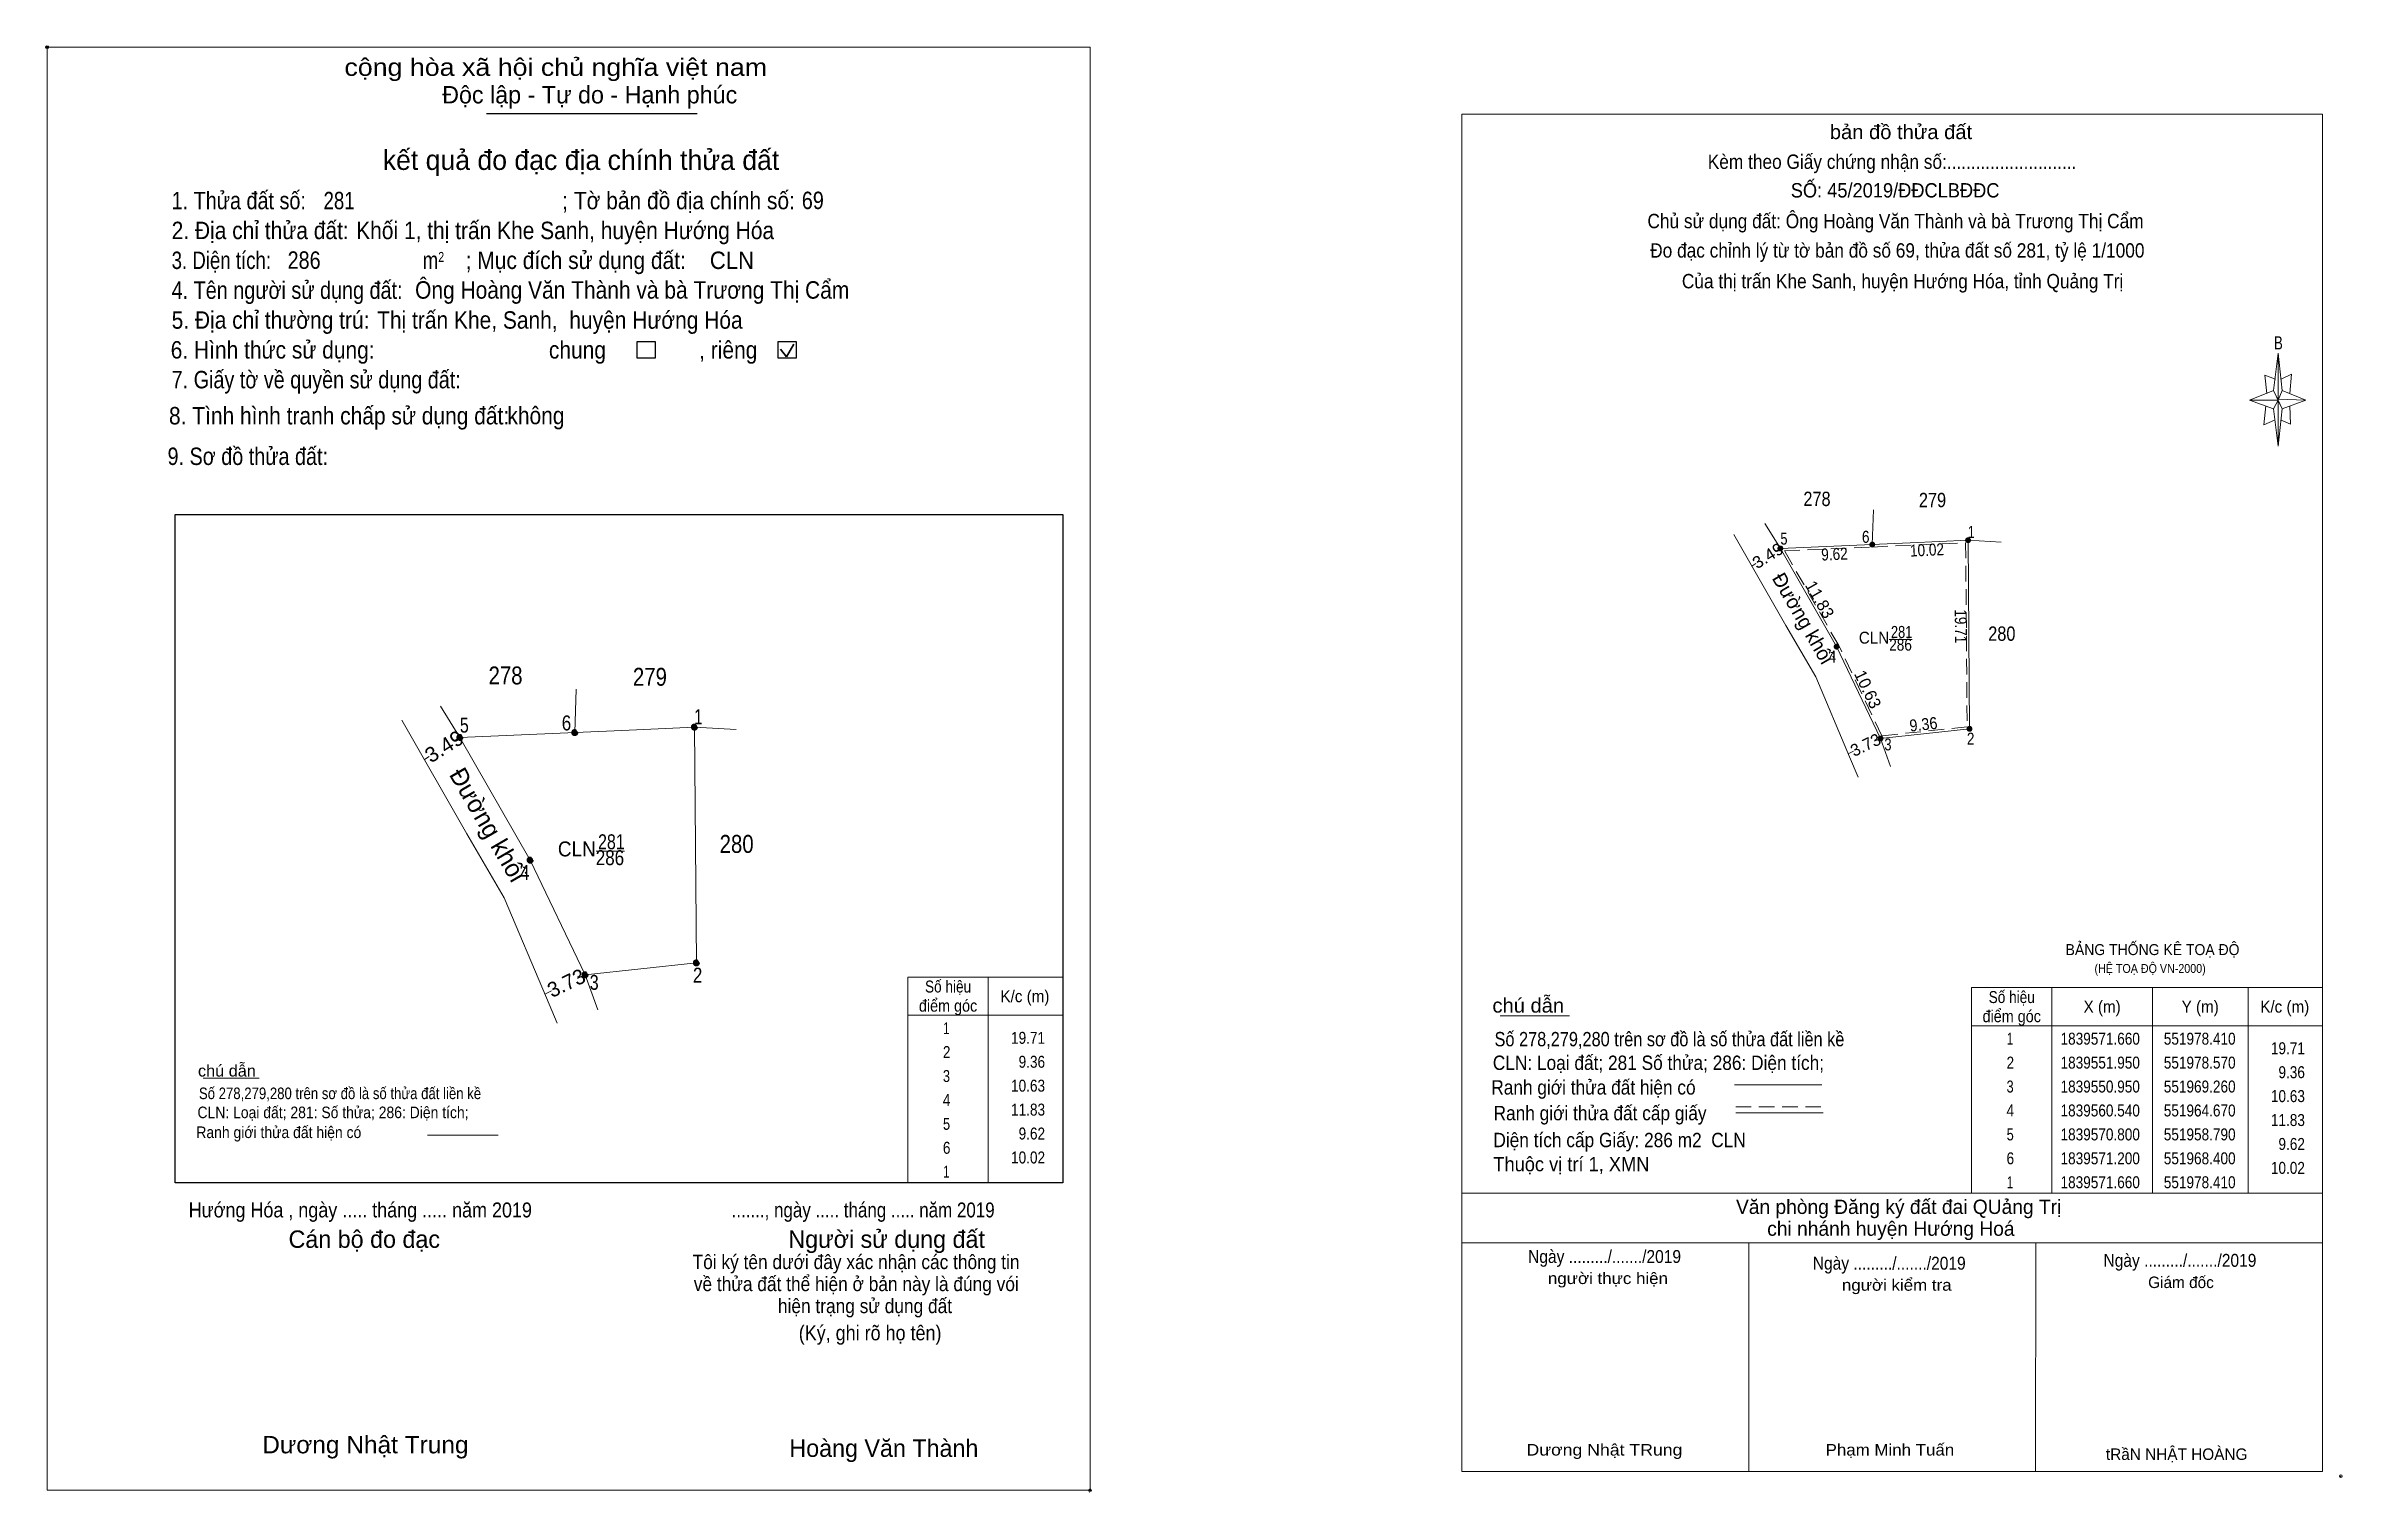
# Model space of a CAD drawing. Header units: metres. Extents: x 551548 to 552018, y 1839442 to 1839728.
# Drawn here: x 551547.5 to 551787.6, y 1839441.5 to 1839592.7 of the extents above; entities that cross this region are included whole.
import ezdxf
from ezdxf.enums import TextEntityAlignment as Align

# ---------------------------------------------------------------- set-up
doc = ezdxf.new("R2010")
doc.units = ezdxf.units.M
doc.header["$LTSCALE"] = 0.54
doc.header["$PDMODE"] = 32
doc.header["$PDSIZE"] = 0.27
doc.linetypes.add('MEDIUM_DASHED', pattern=[4.5, 3, -1.5])
for name, color, linetype, lineweight in [('1', 7, 'MEDIUM_DASHED', 13), ('10', 7, 'Continuous', 13), ('17', 7, 'Continuous', 13), ('2', 7, 'Continuous', 25), ('23', 7, 'Continuous', 13), ('27', 7, 'Continuous', 13), ('5', 7, 'Continuous', 13), ('6', 7, 'Continuous', 13), ('63', 7, 'MEDIUM_DASHED', 13)]:
    doc.layers.add(name, color=color, linetype=linetype, lineweight=lineweight)

msp = doc.modelspace()

# ---------------------------------------------------------------- texts
at = {"layer": '1'}
for s, height, width, p in [('BẢNG THỐNG KÊ TOẠ ĐỘ ', 1.15, 0.95, (551758.65, 1839497.74)), ('(HỆ TOẠ ĐỘ VN-2000)', 0.93, 0.9, (551761.67, 1839495.88))]:
    msp.add_text(s, height=height, dxfattribs=dict(at, width=width)).set_placement(p)
at = {"layer": '10'}
for height, p in [(1.5, (551730.5519, 1839532.5509)), (1.875, (551592.9167, 1839510.8948))]:
    msp.add_text('Đường khối', height=height, rotation=300.077, dxfattribs=at).set_placement(p, align=Align.CENTER)
at = {"layer": '2'}
for s, height, width, p in [('cộng hòa xã hội chủ nghĩa việt nam', 1.82, 1.15, (551578.71, 1839589.61)), ('1. Thửa đất số:', 1.82, 0.85, (551560.65, 1839575.67)), ('; Tờ bản đồ địa chính số:', 1.82, 0.9, (551601.48, 1839575.67)), ('281', 1.82, 0.8, (551576.53, 1839575.67)), ('69', 1.82, 0.85, (551626.53, 1839575.69)), ('2. Địa chỉ thửa đất:', 1.82, 0.9, (551560.65, 1839572.55)), ('Khối 1, thị trấn Khe Sanh, huyện Hướng Hóa', 1.82, 0.9, (551579.94, 1839572.55)), ('3. Diện tích:', 1.82, 0.8, (551560.65, 1839569.43)), ('286', 1.82, 0.85, (551572.77, 1839569.45)), ('m', 1.82, 0.8, (551586.89, 1839569.43)), ('2', 1.04, 0.8, (551588.52, 1839570.17)), ('; Mục đích sử dụng đất:', 1.82, 0.9, (551591.39, 1839569.43)), ('CLN', 1.82, 0.95, (551616.91, 1839569.43)), ('4. Tên người sử dụng đất:', 1.82, 0.85, (551560.65, 1839566.31)), ('Ông Hoàng Văn Thành và bà Trương Thị Cẩm', 1.82, 0.9, (551586.1, 1839566.33)), ('5. Địa chỉ thường trú:', 1.82, 0.9, (551560.65, 1839563.19)), ('Thị trấn Khe, Sanh,  huyện Hướng Hóa', 1.82, 0.9, (551582.13, 1839563.19)), ('6. Hình thức sử dụng:', 1.82, 0.9, (551560.55, 1839560.07)), ('chung                , riêng', 1.82, 0.9, (551600.09, 1839560.07)), ('7. Giấy tờ về quyền sử dụng đất:', 1.82, 0.85, (551560.65, 1839556.96)), ('8. Tình hình tranh chấp sử dụng đất: ', 1.82, 0.9, (551560.37, 1839553.19)), ('không', 1.82, 0.9, (551595.75, 1839553.21)), ('9. Sơ đồ thửa đất:', 1.82, 0.85, (551560.22, 1839548.95)), ('Hướng Hóa , ngày ..... tháng ..... năm 2019', 1.56, 0.9, (551562.43, 1839470.33)), ('......., ngày ..... tháng ..... năm 2019', 1.56, 0.85, (551619.19, 1839470.33)), ('(Ký, ghi rõ họ tên)', 1.56, 0.9, (551626.21, 1839457.49)), ('Dương Nhật Trung', 1.82, 1.05, (551570.12, 1839445.68))]:
    msp.add_text(s, height=height, dxfattribs=dict(at, width=width)).set_placement(p)
for s, p in [('Độc lập - Tự do - Hạnh phúc', (551588.93, 1839586.73)), ('Cán bộ đo đạc', (551572.87, 1839467.15)), ('Người sử dụng đất', (551625.12, 1839467.15)), ('Hoàng Văn Thành', (551625.23, 1839445.31))]:
    msp.add_text(s, height=1.82, dxfattribs=at).set_placement(p)
for s, height, p in [('kết quả đo đạc địa chính thửa đất', 2.08, (551603.445, 1839579.78)), ('.', 0.52, (551656.6257, 1839441.53))]:
    msp.add_text(s, height=height, dxfattribs=at).set_placement(p, align=Align.CENTER)
for s, height, width, p in [('281', 1.25, 0.8, (551741.51, 1839530.88)), ('CLN', 1.25, 0.95, (551738.625, 1839530.28)), ('286', 1.25, 0.85, (551741.395, 1839529.55)), ('281', 1.562, 0.8, (551606.62, 1839508.8)), ('CLN', 1.562, 0.95, (551603.01, 1839508.05)), ('286', 1.562, 0.85, (551606.47, 1839507.14)), ('Tôi ký tên dưới đây xác nhận các thông tin', 1.503, 0.9, (551632.2, 1839464.93)), ('về thửa đất thể hiện ở bản này là đúng vói', 1.503, 0.9, (551632.225, 1839462.63)), ('hiện trạng sử dụng đất', 1.503, 0.9, (551633.135, 1839460.33))]:
    msp.add_text(s, height=height, dxfattribs=dict(at, width=width)).set_placement(p, align=Align.CENTER)
at = {"layer": '27', "width": 0.85}
for s, height, p in [('278', 1.5, (551732.66, 1839544.66)), ('279', 1.5, (551744.735, 1839544.54)), ('280', 1.5, (551751.985, 1839530.58)), ('278', 1.875, (551595.555, 1839526.02)), ('279', 1.875, (551610.65, 1839525.88)), ('280', 1.875, (551619.715, 1839508.42))]:
    msp.add_text(s, height=height, dxfattribs=at).set_placement(p, align=Align.CENTER)
at = {"layer": '27', "width": 1.05}
for height, p in [(1.25, (551727.8542, 1839538.9445)), (1.562, (551589.5566, 1839518.8829))]:
    msp.add_text('3.49', height=height, rotation=31.953, dxfattribs=at).set_placement(p, align=Align.CENTER)
at = {"layer": '27'}
for height, p in [(1.25, (551738.0056, 1839519.1393)), (1.562, (551602.2432, 1839494.1197))]:
    msp.add_text('3.73', height=height, rotation=25.536, dxfattribs=at).set_placement(p, align=Align.CENTER)
at = {"layer": '5'}
for s, height, width, p in [('bản đồ thửa đất', 1.5, 1.05, (551741.44, 1839583)), ('Kèm theo Giấy chứng nhận số:...........................', 1.5, 0.9, (551740.51, 1839579.89)), ('SỐ: 45/2019/ĐĐCLBĐĐC', 1.5, 0.95, (551740.825, 1839576.9)), ('Chủ sử dụng đất: Ông Hoàng Văn Thành và bà Trương Thị Cẩm', 1.5, 0.9, (551740.87, 1839573.69)), ('Đo đạc chỉnh lý từ tờ bản đồ số 69, thửa đất số 281, tỷ lệ 1/1000 ', 1.5, 0.9, (551741.31, 1839570.62)), ('Của thị trấn Khe Sanh, huyện Hướng Hóa, tỉnh Quảng Trị', 1.5, 0.9, (551741.61, 1839567.41)), ('B', 1.378, 0.75, (551780.9, 1839561.02))]:
    msp.add_text(s, height=height, dxfattribs=dict(at, width=width)).set_placement(p, align=Align.CENTER)
at = {"layer": '6'}
for s, height, width, p in [('chú dẫn', 1.5, 1.05, (551698.73, 1839491.73)), ('Số 278,279,280 trên sơ đồ là số thửa đất liền kề', 1.5, 0.85, (551698.95, 1839488.21)), ('chú dẫn', 1.211, 1.05, (551563.4, 1839485.05)), ('CLN: Loại đất; 281 Số thửa; 286: Diện tích;', 1.5, 0.9, (551698.77, 1839485.74)), ('Số 278,279,280 trên sơ đồ là số thửa đất liền kề', 1.21, 0.85, (551563.5, 1839482.69)), ('Ranh giới thửa đất hiện có ', 1.5, 0.9, (551698.61, 1839483.17)), ('CLN: Loại đất; 281: Số thửa; 286: Diện tích;', 1.21, 0.9, (551563.35, 1839480.7)), ('Ranh giới thửa đất cấp giấy', 1.5, 0.9, (551698.85, 1839480.48)), ('Ranh giới thửa đất hiện có ', 1.211, 0.9, (551563.23, 1839478.62)), ('Diện tích cấp Giấy: 286 m2  CLN', 1.5, 0.9, (551698.83, 1839477.67)), ('Thuộc vị trí 1, XMN', 1.5, 0.95, (551698.83, 1839475.15))]:
    msp.add_text(s, height=height, dxfattribs=dict(at, width=width)).set_placement(p)
for s, height, p in [(' Văn phòng Đăng ký đất đai QUảng Trị', 1.5, (551740.92, 1839470.69)), ('chi nhánh huyện Hướng Hoá', 1.5, (551740.385, 1839468.41)), ('Giám đốc', 1.2, (551770.715, 1839462.95)), ('tRầN NHẬT HOÀNG', 1.2, (551770.265, 1839444.99))]:
    msp.add_text(s, height=height, dxfattribs=at).set_placement(p, align=Align.CENTER)
for s, height, width, p in [('Ngày ........./......./2019', 1.35, 0.9, (551710.455, 1839465.57)), ('Ngày ........./......./2019', 1.35, 0.9, (551740.215, 1839464.87)), ('Ngày ........./......./2019', 1.35, 0.9, (551770.605, 1839465.17)), ('người thực hiện', 1.2, 1.1, (551710.805, 1839463.37)), ('người kiểm tra', 1.2, 1.1, (551741, 1839462.67)), ('Dương Nhật TRung', 1.2, 1.15, (551710.44, 1839445.45)), ('Phạm Minh Tuấn', 1.2, 1.1, (551740.285, 1839445.45))]:
    msp.add_text(s, height=height, dxfattribs=dict(at, width=width)).set_placement(p, align=Align.CENTER)
at = {"layer": '63'}
for s, height, width, p in [(' 5', 1.25, 0.8, (551729.58, 1839540.63)), (' 6', 1.25, 0.85, (551738.15, 1839540.82)), (' 1', 1.25, 0.75, (551749.13, 1839541.33)), (' 4', 1.25, 0.85, (551734.67, 1839528.31)), (' 5', 1.562, 0.8, (551591.71, 1839520.99)), (' 6', 1.562, 0.85, (551602.42, 1839521.22)), (' 1', 1.562, 0.75, (551616.14, 1839521.86)), (' 3', 1.25, 0.8, (551740.45, 1839519.13)), (' 2', 1.25, 0.85, (551749.12, 1839519.73)), (' 4', 1.562, 0.85, (551598.07, 1839505.59)), (' 2', 1.562, 0.85, (551616.13, 1839494.86)), (' 3', 1.562, 0.8, (551605.29, 1839494.11)), ('19.71', 1.25, 0.85, (551651.96, 1839488.47)), ('9.36', 1.25, 0.85, (551651.96, 1839485.97)), ('19.71', 1.25, 0.85, (551783.67, 1839487.38)), ('10.63', 1.25, 0.85, (551651.96, 1839483.47)), ('9.36', 1.25, 0.85, (551783.67, 1839484.88)), ('11.83', 1.25, 0.85, (551651.96, 1839480.97)), ('10.63', 1.25, 0.85, (551783.67, 1839482.38)), ('9.62', 1.25, 0.85, (551651.96, 1839478.47)), ('11.83', 1.25, 0.85, (551783.67, 1839479.88)), ('10.02', 1.25, 0.85, (551651.96, 1839475.97)), ('9.62', 1.25, 0.85, (551783.67, 1839477.38)), ('10.02', 1.25, 0.85, (551783.67, 1839474.88))]:
    msp.add_text(s, height=height, dxfattribs=dict(at, width=width)).set_placement(p, align=Align.RIGHT)
for s, rotation, width, p in [('9.62', 2.383, 0.85, (551734.514, 1839539.0193)), ('10.02', 2.631, 0.85, (551744.1863, 1839539.4544)), ('19.71', 270.465, 0.85, (551747.0742, 1839532.0901)), ('9.36', 6.131, 0.9, (551743.8533, 1839521.2372))]:
    msp.add_text(s, height=1.25, rotation=rotation, dxfattribs=dict(at, width=width)).set_placement(p, align=Align.CENTER)
for s, rotation, p in [('11.83', 299.817, (551732.4027, 1839534.5858)), ('10.63', 295.577, (551737.4075, 1839525.2448))]:
    msp.add_text(s, height=1.25, rotation=rotation, dxfattribs=at).set_placement(p, align=Align.CENTER)
for s, width, p in [('Số hiệu', 0.85, (551641.82, 1839493.83)), ('K/c (m)', 0.95, (551649.855, 1839492.82)), ('Số hiệu', 0.85, (551753.02, 1839492.73)), ('điểm góc', 0.9, (551641.82, 1839491.83)), ('điểm góc', 0.9, (551753.02, 1839490.73)), ('X (m)', 0.95, (551762.47, 1839491.73)), ('Y (m)', 0.95, (551772.725, 1839491.73)), ('K/c (m)', 0.95, (551781.565, 1839491.73)), (' 1', 0.75, (551641.47, 1839489.48)), (' 1', 0.75, (551752.67, 1839488.38)), ('1839571.660', 0.85, (551762.27, 1839488.38)), ('551978.410', 0.85, (551772.67, 1839488.38)), (' 2', 0.85, (551641.475, 1839486.98)), (' 2', 0.85, (551752.675, 1839485.88)), ('1839551.950', 0.85, (551762.27, 1839485.88)), ('551978.570', 0.85, (551772.67, 1839485.88)), (' 3', 0.8, (551641.465, 1839484.48)), (' 3', 0.8, (551752.665, 1839483.38)), ('1839550.950', 0.85, (551762.27, 1839483.38)), ('551969.260', 0.85, (551772.67, 1839483.38)), (' 4', 0.85, (551641.47, 1839481.98)), (' 4', 0.85, (551752.67, 1839480.88)), ('1839560.540', 0.85, (551762.27, 1839480.88)), ('551964.670', 0.85, (551772.67, 1839480.88)), (' 5', 0.8, (551641.475, 1839479.48)), (' 5', 0.8, (551752.675, 1839478.38)), ('1839570.800', 0.85, (551762.27, 1839478.38)), ('551958.790', 0.85, (551772.67, 1839478.38)), (' 6', 0.85, (551641.475, 1839476.98)), (' 6', 0.85, (551752.675, 1839475.88)), ('1839571.200', 0.85, (551762.27, 1839475.88)), ('551968.400', 0.85, (551772.67, 1839475.88)), (' 1', 0.75, (551641.47, 1839474.48)), (' 1', 0.75, (551752.67, 1839473.38)), ('1839571.660', 0.85, (551762.27, 1839473.38)), ('551978.410', 0.85, (551772.67, 1839473.38))]:
    msp.add_text(s, height=1.25, dxfattribs=dict(at, width=width)).set_placement(p, align=Align.CENTER)

# ---------------------------------------------------------------- hatches: boundary and pattern name
at = {"layer": '63'}
for points in [[(551729.08, 1839540.23, 1), (551728.58, 1839540.23, 1)], [(551738.69, 1839540.63, 1), (551738.19, 1839540.63, 1)], [(551748.7, 1839541.09, 1), (551748.2, 1839541.09, 1)], [(551734.96, 1839529.97, 1), (551734.46, 1839529.97, 1)], [(551591.092, 1839520.4909, 1), (551590.467, 1839520.4909, 1)], [(551603.1045, 1839520.9909, 1), (551602.4795, 1839520.9909, 1)], [(551615.617, 1839521.5659, 1), (551614.992, 1839521.5659, 1)], [(551739.55, 1839520.38, 1), (551739.05, 1839520.38, 1)], [(551748.86, 1839521.38, 1), (551748.36, 1839521.38, 1)], [(551598.442, 1839507.6659, 1), (551597.817, 1839507.6659, 1)], [(551604.1795, 1839495.6784, 1), (551603.5545, 1839495.6784, 1)], [(551615.817, 1839496.9284, 1), (551615.192, 1839496.9284, 1)]]:
    msp.add_hatch(color=256, dxfattribs=at).paths.add_polyline_path(points)

# ---------------------------------------------------------------- linework, layer by layer
at = {"layer": '1'}
msp.add_lwpolyline([(551748.2, 1839540.83), (551748.36, 1839521.6), (551739.45, 1839520.65), (551734.93, 1839530.09), (551729.25, 1839540), (551738.45, 1839540.38)], close=True, dxfattribs=at)
at = {"layer": '10'}
for p, q in [((551738.56, 1839544.26), (551738.44, 1839540.63)), ((551748.45, 1839541.09), (551751.93, 1839540.9)), ((551602.94, 1839525.52), (551602.79, 1839520.99)), ((551615.31, 1839521.56), (551619.65, 1839521.32)), ((551646.02, 1839495.45), (551646.02, 1839473.95))]:
    msp.add_line(p, q, dxfattribs=at)
for points in [[(551748.45, 1839541.09), (551742.39, 1839540.8), (551728.83, 1839540.23)], [(551748.45, 1839541.09), (551748.61, 1839521.38), (551739.3, 1839520.38)], [(551615.31, 1839521.56), (551607.73, 1839521.2), (551590.78, 1839520.49)], [(551615.31, 1839521.56), (551615.51, 1839496.92), (551603.87, 1839495.68)]]:
    msp.add_lwpolyline(points, dxfattribs=at)
at = {"layer": '17'}
for p, q in [((551699.54, 1839491.4), (551706.78, 1839491.4)), ((551563.96, 1839484.89), (551569.81, 1839484.89)), ((551695.52, 1839443.79), (551695.54, 1839467.71)), ((551725.52, 1839443.77), (551725.54, 1839467.68)), ((551755.52, 1839443.75), (551755.54, 1839467.65))]:
    msp.add_line(p, q, dxfattribs=at)
at = {"layer": '2'}
for p, q in [((551593.56, 1839585.69), (551615.6, 1839585.69)), ((551561.01, 1839543.78), (551653.82, 1839543.78)), ((551653.82, 1839543.78), (551653.82, 1839473.95))]:
    msp.add_line(p, q, dxfattribs=at)
at = {"layer": '2', "lineweight": 35}
for p, q in [((551624.31, 1839561.04), (551624.93, 1839560.24)), ((551624.93, 1839560.24), (551625.68, 1839561.59))]:
    msp.add_line(p, q, dxfattribs=at)
at = {"layer": '2', "lineweight": 13}
for p, q in [((551740.22, 1839530.73), (551742.6, 1839530.73)), ((551605.02, 1839508.61), (551607.99, 1839508.61))]:
    msp.add_line(p, q, dxfattribs=at)
msp.add_lwpolyline([(551547.64, 1839592.6), (551656.66, 1839592.6), (551656.66, 1839441.82), (551547.64, 1839441.82)], close=True, dxfattribs=at)
at = {"layer": '2'}
for points in [[(551609.33, 1839561.85), (551611.2, 1839561.85), (551611.2, 1839560.1), (551609.33, 1839560.1)], [(551624.06, 1839561.85), (551625.94, 1839561.85), (551625.94, 1839560.1), (551624.06, 1839560.1)]]:
    msp.add_lwpolyline(points, close=True, dxfattribs=at)
msp.add_lwpolyline([(551653.82, 1839473.95), (551561.01, 1839473.95), (551561.01, 1839543.78)], dxfattribs=at)
for p in [(551547.64, 1839592.6), (551656.66, 1839441.82)]:
    msp.add_point(p, dxfattribs=at)
at = {"layer": '23'}
for p, q in [((551727.2, 1839542.83), (551728.83, 1839540.23)), ((551588.74, 1839523.74), (551590.78, 1839520.49)), ((551736.07, 1839518.45), (551736.96, 1839516.34)), ((551599.83, 1839493.26), (551600.94, 1839490.62))]:
    msp.add_line(p, q, dxfattribs=at)
for points in [[(551736.07, 1839518.45), (551732.53, 1839526.81), (551729.42, 1839532.18), (551723.98, 1839541.67)], [(551728.83, 1839540.23), (551734.71, 1839529.97), (551739.3, 1839520.38), (551740.36, 1839517.46)], [(551599.83, 1839493.26), (551595.41, 1839503.71), (551591.52, 1839510.42), (551584.72, 1839522.29)], [(551590.78, 1839520.49), (551598.13, 1839507.66), (551603.87, 1839495.68), (551605.19, 1839492.02)]]:
    msp.add_lwpolyline(points, dxfattribs=at)
at = {"layer": '27'}
for p, q in [((551728.31, 1839539.91), (551728.83, 1839540.23)), ((551725.86, 1839538.39), (551726.27, 1839538.64)), ((551590.13, 1839520.09), (551590.78, 1839520.49)), ((551738.67, 1839520.08), (551739.3, 1839520.38)), ((551587.07, 1839518.19), (551587.58, 1839518.5)), ((551735.93, 1839518.77), (551736.49, 1839519.04)), ((551599.65, 1839493.66), (551600.35, 1839494)), ((551603.08, 1839495.3), (551603.87, 1839495.68))]:
    msp.add_line(p, q, dxfattribs=at)
at = {"layer": '5'}
for p, q in [((551780.38, 1839556.73), (551780.88, 1839560.63)), ((551781.28, 1839556.73), (551783.78, 1839555.73)), ((551780.38, 1839554.83), (551777.88, 1839555.73)), ((551781.28, 1839554.83), (551780.88, 1839550.93)), ((551782.18, 1839553.23), (551781.18, 1839553.63)), ((551782.08, 1839555.13), (551782.18, 1839553.23))]:
    msp.add_line(p, q, dxfattribs=at)
for points in [[(551695.52, 1839585.59), (551785.52, 1839585.59), (551785.52, 1839443.79), (551695.52, 1839443.79)], [(551780.88, 1839560.63), (551781.28, 1839556.73), (551780.88, 1839555.73)], [(551780.88, 1839555.73), (551777.88, 1839555.73), (551780.38, 1839556.73), (551781.28, 1839554.83), (551783.78, 1839555.73), (551780.88, 1839555.83)], [(551780.88, 1839555.73), (551780.88, 1839550.93), (551780.38, 1839554.83)]]:
    msp.add_lwpolyline(points, close=True, dxfattribs=at)
for points in [[(551781.18, 1839557.93), (551782.28, 1839558.43), (551782.08, 1839556.43)], [(551780.88, 1839555.73), (551780.38, 1839556.73), (551777.88, 1839555.73)], [(551780.58, 1839557.93), (551779.48, 1839558.33), (551779.68, 1839556.43)], [(551779.58, 1839555.13), (551779.38, 1839553.13), (551780.48, 1839553.63)], [(551780.88, 1839555.73), (551781.28, 1839554.83), (551783.78, 1839555.73)]]:
    msp.add_lwpolyline(points, dxfattribs=at)
at = {"layer": '6'}
for p, q in [((551724.02, 1839484.17), (551733.16, 1839484.17)), ((551724.16, 1839481.25), (551733.3, 1839481.25)), ((551587.39, 1839478.93), (551594.77, 1839478.93)), ((551695.52, 1839472.85), (551785.52, 1839472.85)), ((551695.52, 1839472.85), (551785.52, 1839472.85)), ((551695.52, 1839467.69), (551785.52, 1839467.69))]:
    msp.add_line(p, q, dxfattribs=at)
at = {"layer": '6', "linetype": 'MEDIUM_DASHED'}
msp.add_line((551724.16, 1839481.87), (551733.36, 1839481.87), dxfattribs=at)
at = {"layer": '6'}
msp.add_point((551787.42, 1839443.29), dxfattribs=at)
at = {"layer": '63', "linetype": 'Continuous'}
for p, q in [((551757.22, 1839494.35), (551757.22, 1839472.85)), ((551767.72, 1839494.35), (551767.72, 1839472.85)), ((551777.72, 1839494.35), (551777.72, 1839472.85)), ((551748.82, 1839490.35), (551785.52, 1839490.35))]:
    msp.add_line(p, q, dxfattribs=at)
for points in [[(551637.62, 1839495.45), (551646.02, 1839495.45), (551653.82, 1839495.45), (551653.82, 1839473.95), (551646.02, 1839473.95), (551637.62, 1839473.95)], [(551748.82, 1839494.35), (551785.52, 1839494.35), (551785.52, 1839472.85), (551748.82, 1839472.85)]]:
    msp.add_lwpolyline(points, close=True, dxfattribs=at)
msp.add_lwpolyline([(551637.62, 1839491.45), (551646.02, 1839491.45), (551653.82, 1839491.45)], dxfattribs=at)
at = {"layer": '63'}
for centre, radius in [((551728.83, 1839540.23), 0.25), ((551738.44, 1839540.63), 0.25), ((551748.45, 1839541.09), 0.25), ((551734.71, 1839529.97), 0.25), ((551590.7795, 1839520.4909), 0.3125), ((551602.792, 1839520.9909), 0.3125), ((551615.3045, 1839521.5659), 0.3125), ((551739.3, 1839520.38), 0.25), ((551748.61, 1839521.38), 0.25), ((551598.1295, 1839507.6659), 0.3125), ((551603.867, 1839495.6784), 0.3125), ((551615.5045, 1839496.9284), 0.3125)]:
    msp.add_circle(centre, radius, dxfattribs=at)

msp.set_redraw_order([(e.dxf.handle, doc.entitydb.next_handle()) for e in msp.query("TEXT MTEXT ATTDEF DIMENSION ARC_DIMENSION")])  # texts and dimensions are drawn at this point

doc.saveas('drawing.dxf')
